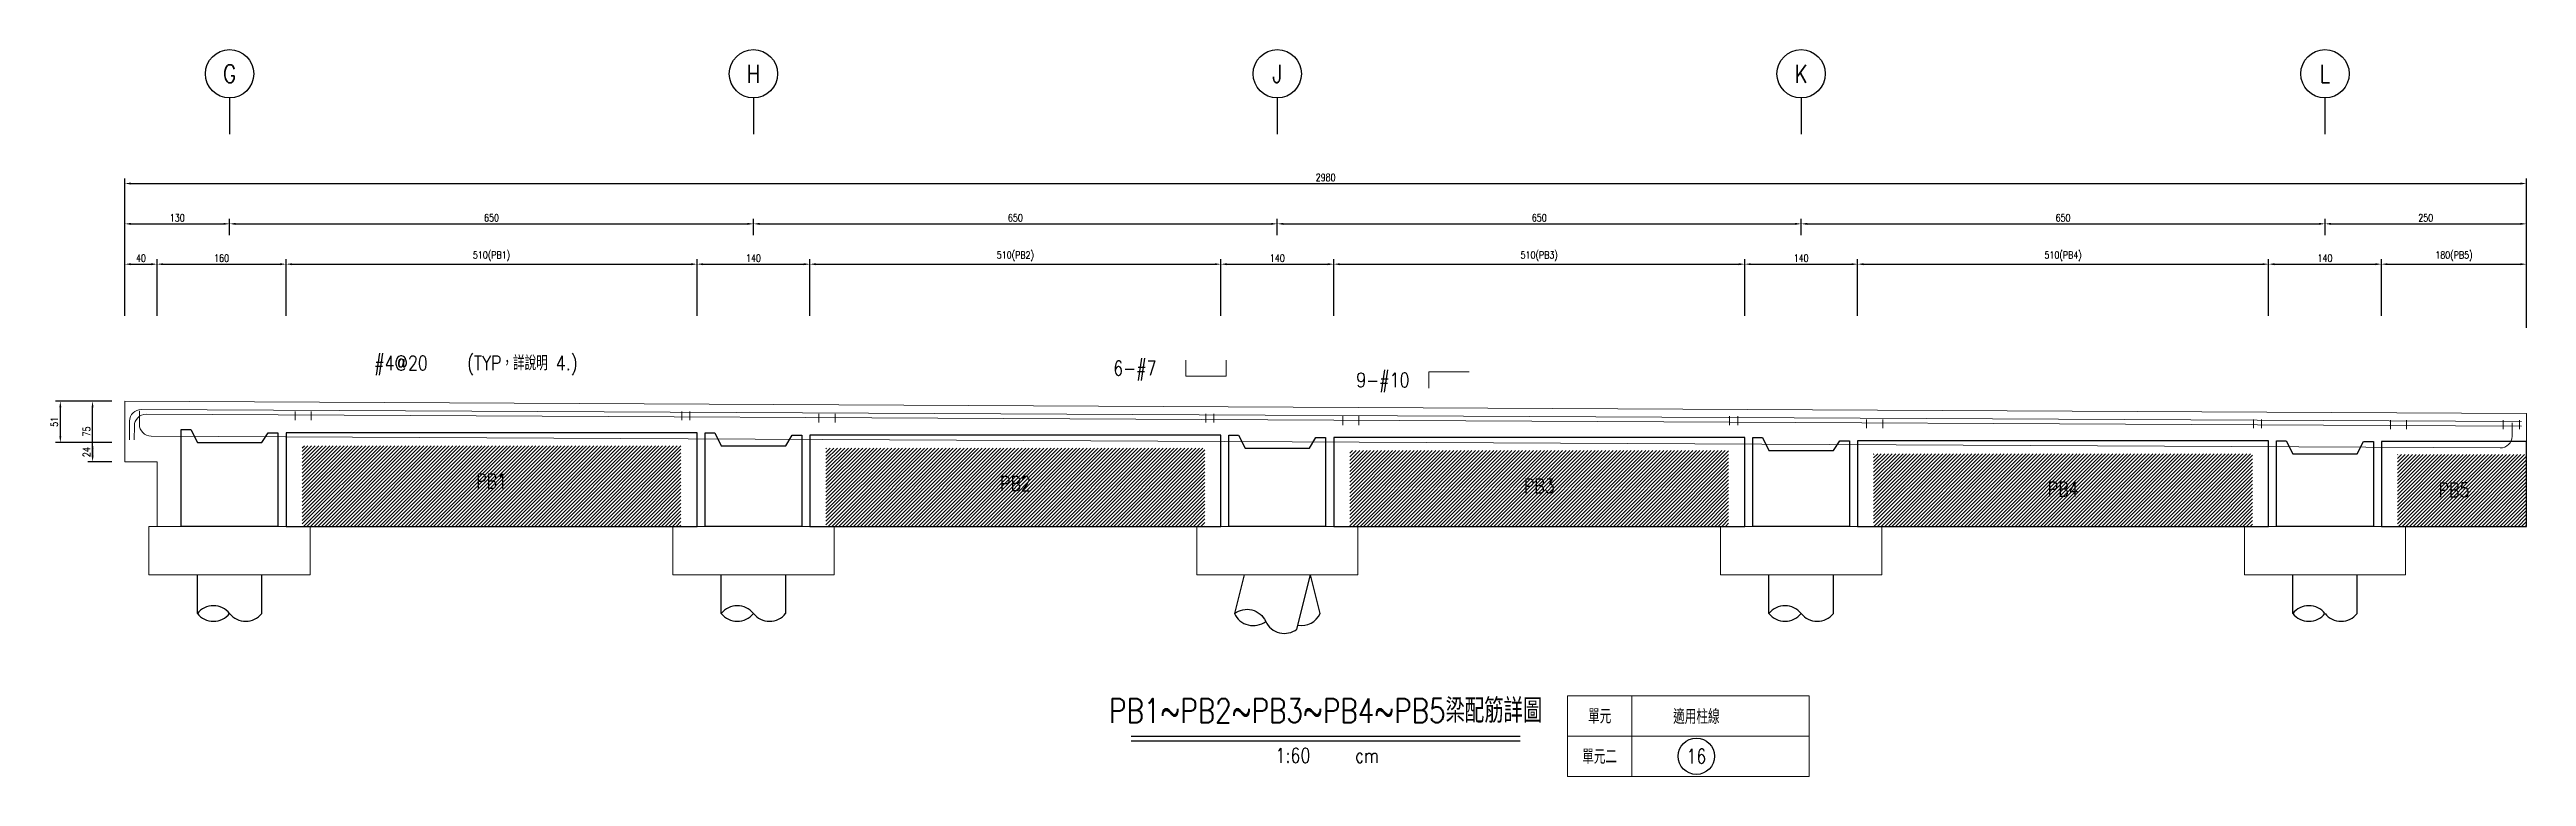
# Model space of a CAD drawing. Extents: x -4754 to 4976, y -23710 to 3841.
# Drawn here: x -359 to 2715, y -17210 to -16309 of the extents above; entities that cross this region are included whole.
import ezdxf
from ezdxf.enums import TextEntityAlignment as Align

# ---------------------------------------------------------------- set-up
doc = ezdxf.new("R2010")
doc.units = 0
doc.header["$LTSCALE"] = 3
doc.layers.get('0').update_dxf_attribs({"linetype": 'CONTINUOUS'})
doc.layers.add('HB_0', color=7, linetype='CONTINUOUS', transparency=0.5)
for name, color, linetype in [('HB_DIM', 1, 'CONTINUOUS'), ('HB_SYMBOLS', 7, 'CONTINUOUS'), ('HB_TXT_CTEXT', 2, 'CONTINUOUS'), ('鋼筋', 3, 'CONTINUOUS')]:
    doc.layers.add(name, color=color, linetype=linetype)
doc.styles.get("Standard").update_dxf_attribs({"font": 'ROMANS.shx', "width": 0.8, "bigfont": 'chineset.shx'})
doc.dimstyles.new('30', dxfattribs={"dimscale": 3, "dimtxt": 3, "dimasz": 2.5, "dimexe": 2, "dimexo": 2, "dimgap": 1, "dimtad": 1, "dimdsep": 46, "dimtxsty": 'Standard', "dimcen": 0, "dimclrd": 256, "dimclre": 256, "dimclrt": 2, "dimadec": 0, "dimazin": 0, "dimtfac": 1, "dimtix": 1, "dimtmove": 2, "dimatfit": 3, "dimfxl": 1, "dimtolj": 1, "dimtzin": 0, "dimarcsym": 0})

msp = doc.modelspace()

# ---------------------------------------------------------------- texts
at = {"layer": 'HB_TXT_CTEXT', "linetype": 'Continuous', "width": 0.8}
for s, p in [('#4@20    (TYP，詳說明 4.)', (43.843, -16697.372, -36.57)), (' 6-#7', (951.112, -16703.834, -37.62)), (' 9-#10', (1252.738, -16718.353, -37.12))]:
    msp.add_text(s, height=18, dxfattribs=at).set_placement(p, align=Align.MIDDLE_LEFT)
for s, p in [('PB1', (189.573, -16843.802)), ('PB2', (839.573, -16846.802)), ('PB3', (1489.573, -16849.802)), ('PB4', (2139.573, -16853.802)), ('PB5', (2624.573, -16854.802)), ('單元', (1564.573, -17134.802)), ('適用柱線', (1684.573, -17134.802)), ('單元二', (1564.573, -17184.802))]:
    msp.add_text(s, height=18, dxfattribs=at).set_placement(p, align=Align.MIDDLE)

# ---------------------------------------------------------------- blocks, each defined once
blk = doc.blocks.new('pile_vertical_with_pilecap')
at = {"linetype": 'Continuous'}
for p, q in [((-40, -48.1), (-40, 0)), ((-40, -48.1), (-40, 0)), ((40, -48.1), (40, 0)), ((40, -48.1), (40, 0))]:
    blk.add_line(p, q, dxfattribs=at)
for centre, start, end in [((-20, -64.1), 38.718, 141.282), ((-20, -64.1), 38.718, 141.282), ((-20, -32), 218.718, 321.282), ((-20, -32), 218.718, 321.282), ((20, -32), 218.718, 321.282), ((20, -32), 218.718, 321.282)]:
    blk.add_arc(centre, 25.6, start, end, dxfattribs=at)
blk = doc.blocks.new('racked_with_pilecap_Transverse')
at = {"linetype": 'Continuous'}
for points in [[(-41.2, 0), (-53.2, -48.1)], [(24.4, -67.5), (41.2, 0)]]:
    blk.add_lwpolyline(points, dxfattribs=at)
blk.add_lwpolyline([(53.2, -48.1), (41.2, 0)])
for points in [[(-53.2, -48.1, -0.48), (-14.4, -57.8, 0.48), (24.4, -67.5, 0.48)], [(-53.2, -48.1, 0.48), (-14.4, -57.8, 0.48)], [(25.6, -62.6, 0.340232), (53.2, -48.1)]]:
    blk.add_lwpolyline(points, format="xyb", dxfattribs=at)
blk = doc.blocks.new('line_guide')
at = {"color": 4, "linetype": 'Continuous'}
blk.add_line((0, 0), (0, -45), dxfattribs=at)
blk.add_circle((0, 30), 30, dxfattribs=at)
at = {"color": 4, "linetype": 'Continuous', "width": 0.8}
blk.add_attdef('A', text='', height=22.5, dxfattribs=at).set_placement((0, 30), align=Align.MIDDLE)
blk = doc.blocks.new('title_beam')
at = {"color": 3, "linetype": 'Continuous'}
blk.add_line((-241.2, 0), (241.2, 0), dxfattribs=at)
at = {"color": 1, "linetype": 'Continuous'}
blk.add_line((-241.2, -6), (241.2, -6), dxfattribs=at)
at = {"color": 3, "linetype": 'Continuous', "width": 0.8}
blk.add_attdef('TITLE', text='', height=30, dxfattribs=at).set_placement((0, 33), align=Align.MIDDLE)
at = {"linetype": 'Continuous', "width": 0.8}
blk.add_attdef('SCALE', text='', height=18, dxfattribs=at).set_placement((-40.6, -24), align=Align.MIDDLE)
blk.add_attdef('CM', (36.5, -33), '', height=18, dxfattribs=at)
blk = doc.blocks.new('line_tag')
at = {"layer": 'HB_SYMBOLS', "color": 4, "linetype": 'Continuous'}
blk.add_circle((0, 0), 22.5, dxfattribs=at)
at = {"color": 4, "linetype": 'Continuous', "width": 0.8}
blk.add_attdef('A', text='', height=18, dxfattribs=at).set_placement((0, 0), align=Align.MIDDLE)
blk = doc.blocks.new('*D291')
at = {"layer": 'HB_DIM', "linetype": 'Continuous', "lineweight": -2}
for p, q in [((-265.4, -16638.8), (-265.4, -16568.8)), ((-257.9, -16574.8), (-232.9, -16574.8)), ((-225.4, -16638.8), (-225.4, -16568.8))]:
    blk.add_line(p, q, dxfattribs=at)
at = {"layer": 'HB_DIM'}
for points in [[(-257.9, -16573.6), (-257.9, -16576.1), (-265.4, -16574.8)], [(-232.9, -16576.1), (-232.9, -16573.6), (-225.4, -16574.8)]]:
    blk.add_solid(points, dxfattribs=at)
at = {"layer": 'HB_DIM', "color": 2, "linetype": 'Continuous', "insert": (-245.4, -16567.3), "char_height": 9, "attachment_point": 5, "rotation": 0}
blk.add_mtext('\\A1;40', dxfattribs=at)
blk = doc.blocks.new('*D292')
at = {"layer": 'HB_DIM', "linetype": 'Continuous', "lineweight": -2}
for p, q in [((-225.4, -16638.8), (-225.4, -16568.8)), ((-217.9, -16574.8), (-72.9, -16574.8)), ((-65.4, -16638.8), (-65.4, -16568.8))]:
    blk.add_line(p, q, dxfattribs=at)
at = {"layer": 'HB_DIM'}
for points in [[(-217.9, -16573.6), (-217.9, -16576.1), (-225.4, -16574.8)], [(-72.9, -16576.1), (-72.9, -16573.6), (-65.4, -16574.8)]]:
    blk.add_solid(points, dxfattribs=at)
at = {"layer": 'HB_DIM', "color": 2, "linetype": 'Continuous', "insert": (-145.4, -16567.3), "char_height": 9, "attachment_point": 5, "rotation": 0}
blk.add_mtext('\\A1;160', dxfattribs=at)
blk = doc.blocks.new('*D293')
at = {"layer": 'HB_DIM', "linetype": 'Continuous', "lineweight": -2}
for p, q in [((-65.4, -16638.8), (-65.4, -16568.8)), ((-57.9, -16574.8), (437.1, -16574.8)), ((444.6, -16638.8), (444.6, -16568.8))]:
    blk.add_line(p, q, dxfattribs=at)
at = {"layer": 'HB_DIM'}
for points in [[(-57.9, -16573.6), (-57.9, -16576.1), (-65.4, -16574.8)], [(437.1, -16576.1), (437.1, -16573.6), (444.6, -16574.8)]]:
    blk.add_solid(points, dxfattribs=at)
at = {"layer": 'HB_DIM', "color": 2, "linetype": 'Continuous', "insert": (189.6, -16564.9), "char_height": 9, "attachment_point": 5, "rotation": 0}
blk.add_mtext('\\A1;510(PB1)', dxfattribs=at)
blk = doc.blocks.new('*D294')
at = {"layer": 'HB_DIM', "linetype": 'Continuous', "lineweight": -2}
for p, q in [((444.6, -16638.8), (444.6, -16568.8)), ((452.1, -16574.8), (577.1, -16574.8)), ((584.6, -16638.8), (584.6, -16568.8))]:
    blk.add_line(p, q, dxfattribs=at)
at = {"layer": 'HB_DIM'}
for points in [[(452.1, -16573.6), (452.1, -16576.1), (444.6, -16574.8)], [(577.1, -16576.1), (577.1, -16573.6), (584.6, -16574.8)]]:
    blk.add_solid(points, dxfattribs=at)
at = {"layer": 'HB_DIM', "color": 2, "linetype": 'Continuous', "insert": (514.6, -16567.3), "char_height": 9, "attachment_point": 5, "rotation": 0}
blk.add_mtext('\\A1;140', dxfattribs=at)
blk = doc.blocks.new('*D295')
at = {"layer": 'HB_DIM', "linetype": 'Continuous', "lineweight": -2}
for p, q in [((584.6, -16638.8), (584.6, -16568.8)), ((592.1, -16574.8), (1087.1, -16574.8)), ((1094.6, -16638.8), (1094.6, -16568.8))]:
    blk.add_line(p, q, dxfattribs=at)
at = {"layer": 'HB_DIM'}
for points in [[(592.1, -16573.6), (592.1, -16576.1), (584.6, -16574.8)], [(1087.1, -16576.1), (1087.1, -16573.6), (1094.6, -16574.8)]]:
    blk.add_solid(points, dxfattribs=at)
at = {"layer": 'HB_DIM', "color": 2, "linetype": 'Continuous', "insert": (839.6, -16564.9), "char_height": 9, "attachment_point": 5, "rotation": 0}
blk.add_mtext('\\A1;510(PB2)', dxfattribs=at)
blk = doc.blocks.new('*D296')
at = {"layer": 'HB_DIM', "linetype": 'Continuous', "lineweight": -2}
for p, q in [((1094.6, -16638.8), (1094.6, -16568.8)), ((1102.1, -16574.8), (1227.1, -16574.8)), ((1234.6, -16638.8), (1234.6, -16568.8))]:
    blk.add_line(p, q, dxfattribs=at)
at = {"layer": 'HB_DIM'}
for points in [[(1102.1, -16573.6), (1102.1, -16576.1), (1094.6, -16574.8)], [(1227.1, -16576.1), (1227.1, -16573.6), (1234.6, -16574.8)]]:
    blk.add_solid(points, dxfattribs=at)
at = {"layer": 'HB_DIM', "color": 2, "linetype": 'Continuous', "insert": (1164.6, -16567.3), "char_height": 9, "attachment_point": 5, "rotation": 0}
blk.add_mtext('\\A1;140', dxfattribs=at)
blk = doc.blocks.new('*D297')
at = {"layer": 'HB_DIM', "linetype": 'Continuous', "lineweight": -2}
for p, q in [((1234.6, -16638.8), (1234.6, -16568.8)), ((1242.1, -16574.8), (1737.1, -16574.8)), ((1744.6, -16638.8), (1744.6, -16568.8))]:
    blk.add_line(p, q, dxfattribs=at)
at = {"layer": 'HB_DIM'}
for points in [[(1242.1, -16573.6), (1242.1, -16576.1), (1234.6, -16574.8)], [(1737.1, -16576.1), (1737.1, -16573.6), (1744.6, -16574.8)]]:
    blk.add_solid(points, dxfattribs=at)
at = {"layer": 'HB_DIM', "color": 2, "linetype": 'Continuous', "insert": (1489.6, -16564.9), "char_height": 9, "attachment_point": 5, "rotation": 0}
blk.add_mtext('\\A1;510(PB3)', dxfattribs=at)
blk = doc.blocks.new('*D298')
at = {"layer": 'HB_DIM', "linetype": 'Continuous', "lineweight": -2}
for p, q in [((1744.6, -16638.8), (1744.6, -16568.8)), ((1752.1, -16574.8), (1877.1, -16574.8)), ((1884.6, -16638.8), (1884.6, -16568.8))]:
    blk.add_line(p, q, dxfattribs=at)
at = {"layer": 'HB_DIM'}
for points in [[(1752.1, -16573.6), (1752.1, -16576.1), (1744.6, -16574.8)], [(1877.1, -16576.1), (1877.1, -16573.6), (1884.6, -16574.8)]]:
    blk.add_solid(points, dxfattribs=at)
at = {"layer": 'HB_DIM', "color": 2, "linetype": 'Continuous', "insert": (1814.6, -16567.3), "char_height": 9, "attachment_point": 5, "rotation": 0}
blk.add_mtext('\\A1;140', dxfattribs=at)
blk = doc.blocks.new('*D299')
at = {"layer": 'HB_DIM', "linetype": 'Continuous', "lineweight": -2}
for p, q in [((1884.6, -16638.8), (1884.6, -16568.8)), ((1892.1, -16574.8), (2387.1, -16574.8)), ((2394.6, -16638.8), (2394.6, -16568.8))]:
    blk.add_line(p, q, dxfattribs=at)
at = {"layer": 'HB_DIM'}
for points in [[(1892.1, -16573.6), (1892.1, -16576.1), (1884.6, -16574.8)], [(2387.1, -16576.1), (2387.1, -16573.6), (2394.6, -16574.8)]]:
    blk.add_solid(points, dxfattribs=at)
at = {"layer": 'HB_DIM', "color": 2, "linetype": 'Continuous', "insert": (2139.6, -16564.9), "char_height": 9, "attachment_point": 5, "rotation": 0}
blk.add_mtext('\\A1;510(PB4)', dxfattribs=at)
blk = doc.blocks.new('*D300')
at = {"layer": 'HB_DIM', "linetype": 'Continuous', "lineweight": -2}
for p, q in [((2394.6, -16638.8), (2394.6, -16568.8)), ((2402.1, -16574.8), (2527.1, -16574.8)), ((2534.6, -16638.8), (2534.6, -16568.8))]:
    blk.add_line(p, q, dxfattribs=at)
at = {"layer": 'HB_DIM'}
for points in [[(2402.1, -16573.6), (2402.1, -16576.1), (2394.6, -16574.8)], [(2527.1, -16576.1), (2527.1, -16573.6), (2534.6, -16574.8)]]:
    blk.add_solid(points, dxfattribs=at)
at = {"layer": 'HB_DIM', "color": 2, "linetype": 'Continuous', "insert": (2464.6, -16567.3), "char_height": 9, "attachment_point": 5, "rotation": 0}
blk.add_mtext('\\A1;140', dxfattribs=at)
blk = doc.blocks.new('*D301')
at = {"layer": 'HB_DIM', "linetype": 'Continuous', "lineweight": -2}
for p, q in [((2534.6, -16638.8), (2534.6, -16568.8)), ((2542.1, -16574.8), (2707.1, -16574.8)), ((2714.6, -16638.8), (2714.6, -16568.8))]:
    blk.add_line(p, q, dxfattribs=at)
at = {"layer": 'HB_DIM'}
for points in [[(2542.1, -16573.6), (2542.1, -16576.1), (2534.6, -16574.8)], [(2707.1, -16576.1), (2707.1, -16573.6), (2714.6, -16574.8)]]:
    blk.add_solid(points, dxfattribs=at)
at = {"layer": 'HB_DIM', "color": 2, "linetype": 'Continuous', "insert": (2624.6, -16564.9), "char_height": 9, "attachment_point": 5, "rotation": 0}
blk.add_mtext('\\A1;180(PB5)', dxfattribs=at)
blk = doc.blocks.new('*D302')
at = {"layer": 'HB_DIM', "linetype": 'Continuous', "lineweight": -2}
for p, q in [((-281.4, -16795.8), (-311.4, -16795.8)), ((-305.4, -16803.3), (-305.4, -16812.3)), ((-281.4, -16819.8), (-311.4, -16819.8))]:
    blk.add_line(p, q, dxfattribs=at)
at = {"layer": 'HB_DIM'}
for points in [[(-304.2, -16803.3), (-306.7, -16803.3), (-305.4, -16795.8)], [(-306.7, -16812.3), (-304.2, -16812.3), (-305.4, -16819.8)]]:
    blk.add_solid(points, dxfattribs=at)
at = {"layer": 'HB_DIM', "color": 2, "linetype": 'Continuous', "insert": (-312.9, -16807.8), "char_height": 9, "attachment_point": 5, "rotation": 90}
blk.add_mtext('\\A1;24', dxfattribs=at)
blk = doc.blocks.new('*D303')
at = {"layer": 'HB_DIM', "linetype": 'Continuous', "lineweight": -2}
for p, q in [((-281.4, -16744.8), (-311.4, -16744.8)), ((-305.4, -16812.3), (-305.4, -16752.3)), ((-281.4, -16819.8), (-311.4, -16819.8))]:
    blk.add_line(p, q, dxfattribs=at)
at = {"layer": 'HB_DIM'}
for points in [[(-304.2, -16752.3), (-306.7, -16752.3), (-305.4, -16744.8)], [(-306.7, -16812.3), (-304.2, -16812.3), (-305.4, -16819.8)]]:
    blk.add_solid(points, dxfattribs=at)
at = {"layer": 'HB_DIM', "color": 2, "linetype": 'Continuous', "insert": (-312.9, -16782.3), "char_height": 9, "attachment_point": 5, "rotation": 90}
blk.add_mtext('\\A1;75', dxfattribs=at)
blk = doc.blocks.new('*D304')
at = {"layer": 'HB_DIM', "linetype": 'Continuous', "lineweight": -2}
for p, q in [((-265.4, -16638.8), (-265.4, -16468.8)), ((2714.6, -16653.8), (2714.6, -16468.8)), ((-257.9, -16474.8), (2707.1, -16474.8))]:
    blk.add_line(p, q, dxfattribs=at)
at = {"layer": 'HB_DIM'}
for points in [[(-257.9, -16473.6), (-257.9, -16476.1), (-265.4, -16474.8)], [(2707.1, -16476.1), (2707.1, -16473.6), (2714.6, -16474.8)]]:
    blk.add_solid(points, dxfattribs=at)
at = {"layer": 'HB_DIM', "color": 2, "linetype": 'Continuous', "insert": (1224.6, -16467.3), "char_height": 9, "attachment_point": 5, "rotation": 0}
blk.add_mtext('\\A1;2980', dxfattribs=at)
blk = doc.blocks.new('*D305')
at = {"layer": 'HB_DIM', "linetype": 'Continuous', "lineweight": -2}
for p, q in [((-265.4, -16638.8), (-265.4, -16518.8)), ((-257.9, -16524.8), (-142.9, -16524.8)), ((-135.4, -16538.8), (-135.4, -16518.8))]:
    blk.add_line(p, q, dxfattribs=at)
at = {"layer": 'HB_DIM'}
for points in [[(-257.9, -16523.6), (-257.9, -16526.1), (-265.4, -16524.8)], [(-142.9, -16526.1), (-142.9, -16523.6), (-135.4, -16524.8)]]:
    blk.add_solid(points, dxfattribs=at)
at = {"layer": 'HB_DIM', "color": 2, "linetype": 'Continuous', "insert": (-200.4, -16517.3), "char_height": 9, "attachment_point": 5, "rotation": 0}
blk.add_mtext('\\A1;130', dxfattribs=at)
blk = doc.blocks.new('*D306')
at = {"layer": 'HB_DIM', "linetype": 'Continuous', "lineweight": -2}
for p, q in [((-135.4, -16538.8), (-135.4, -16518.8)), ((-127.9, -16524.8), (507.1, -16524.8)), ((514.6, -16538.8), (514.6, -16518.8))]:
    blk.add_line(p, q, dxfattribs=at)
at = {"layer": 'HB_DIM'}
for points in [[(-127.9, -16523.6), (-127.9, -16526.1), (-135.4, -16524.8)], [(507.1, -16526.1), (507.1, -16523.6), (514.6, -16524.8)]]:
    blk.add_solid(points, dxfattribs=at)
at = {"layer": 'HB_DIM', "color": 2, "linetype": 'Continuous', "insert": (189.6, -16517.3), "char_height": 9, "attachment_point": 5, "rotation": 0}
blk.add_mtext('\\A1;650', dxfattribs=at)
blk = doc.blocks.new('*D307')
at = {"layer": 'HB_DIM', "linetype": 'Continuous', "lineweight": -2}
for p, q in [((514.6, -16538.8), (514.6, -16518.8)), ((522.1, -16524.8), (1157.1, -16524.8)), ((1164.6, -16538.8), (1164.6, -16518.8))]:
    blk.add_line(p, q, dxfattribs=at)
at = {"layer": 'HB_DIM'}
for points in [[(522.1, -16523.6), (522.1, -16526.1), (514.6, -16524.8)], [(1157.1, -16526.1), (1157.1, -16523.6), (1164.6, -16524.8)]]:
    blk.add_solid(points, dxfattribs=at)
at = {"layer": 'HB_DIM', "color": 2, "linetype": 'Continuous', "insert": (839.6, -16517.3), "char_height": 9, "attachment_point": 5, "rotation": 0}
blk.add_mtext('\\A1;650', dxfattribs=at)
blk = doc.blocks.new('*D308')
at = {"layer": 'HB_DIM', "linetype": 'Continuous', "lineweight": -2}
for p, q in [((1164.6, -16538.8), (1164.6, -16518.8)), ((1172.1, -16524.8), (1807.1, -16524.8)), ((1814.6, -16538.8), (1814.6, -16518.8))]:
    blk.add_line(p, q, dxfattribs=at)
at = {"layer": 'HB_DIM'}
for points in [[(1172.1, -16523.6), (1172.1, -16526.1), (1164.6, -16524.8)], [(1807.1, -16526.1), (1807.1, -16523.6), (1814.6, -16524.8)]]:
    blk.add_solid(points, dxfattribs=at)
at = {"layer": 'HB_DIM', "color": 2, "linetype": 'Continuous', "insert": (1489.6, -16517.3), "char_height": 9, "attachment_point": 5, "rotation": 0}
blk.add_mtext('\\A1;650', dxfattribs=at)
blk = doc.blocks.new('*D309')
at = {"layer": 'HB_DIM', "linetype": 'Continuous', "lineweight": -2}
for p, q in [((1814.6, -16538.8), (1814.6, -16518.8)), ((1822.1, -16524.8), (2457.1, -16524.8)), ((2464.6, -16538.8), (2464.6, -16518.8))]:
    blk.add_line(p, q, dxfattribs=at)
at = {"layer": 'HB_DIM'}
for points in [[(1822.1, -16523.6), (1822.1, -16526.1), (1814.6, -16524.8)], [(2457.1, -16526.1), (2457.1, -16523.6), (2464.6, -16524.8)]]:
    blk.add_solid(points, dxfattribs=at)
at = {"layer": 'HB_DIM', "color": 2, "linetype": 'Continuous', "insert": (2139.6, -16517.3), "char_height": 9, "attachment_point": 5, "rotation": 0}
blk.add_mtext('\\A1;650', dxfattribs=at)
blk = doc.blocks.new('*D310')
at = {"layer": 'HB_DIM', "linetype": 'Continuous', "lineweight": -2}
for p, q in [((2464.6, -16538.8), (2464.6, -16518.8)), ((2472.1, -16524.8), (2707.1, -16524.8)), ((2714.6, -16638.8), (2714.6, -16518.8))]:
    blk.add_line(p, q, dxfattribs=at)
at = {"layer": 'HB_DIM'}
for points in [[(2472.1, -16523.6), (2472.1, -16526.1), (2464.6, -16524.8)], [(2707.1, -16526.1), (2707.1, -16523.6), (2714.6, -16524.8)]]:
    blk.add_solid(points, dxfattribs=at)
at = {"layer": 'HB_DIM', "color": 2, "linetype": 'Continuous', "insert": (2589.6, -16517.3), "char_height": 9, "attachment_point": 5, "rotation": 0}
blk.add_mtext('\\A1;250', dxfattribs=at)
blk = doc.blocks.new('*D311')
at = {"layer": 'HB_DIM', "linetype": 'Continuous', "lineweight": -2}
for p, q in [((-281.4, -16744.8), (-351.4, -16744.8)), ((-345.4, -16788.3), (-345.4, -16752.3)), ((-281.4, -16795.8), (-351.4, -16795.8))]:
    blk.add_line(p, q, dxfattribs=at)
at = {"layer": 'HB_DIM'}
for points in [[(-344.2, -16752.3), (-346.7, -16752.3), (-345.4, -16744.8)], [(-346.7, -16788.3), (-344.2, -16788.3), (-345.4, -16795.8)]]:
    blk.add_solid(points, dxfattribs=at)
at = {"layer": 'HB_DIM', "color": 2, "linetype": 'Continuous', "insert": (-352.9, -16770.3), "char_height": 9, "attachment_point": 5, "rotation": 90}
blk.add_mtext('\\A1;51', dxfattribs=at)

# ---------------------------------------------------------------- dimensions: what is measured, and where the dimension line sits
at = {"layer": 'HB_DIM', "linetype": 'Continuous'}
for base, p1, p2, angle, override, picture, middle in [((2714.573, -16474.802), (-265.427, -16644.802), (2714.573, -16659.802), 0, {"dimdec": 0, "dimpost": '<>'}, '*D304', (1224.573, -16467.302)), ((-135.427, -16524.802), (-265.427, -16644.802), (-135.427, -16544.802, -1619), 0, {"dimdec": 0, "dimpost": '<>'}, '*D305', (-200.427, -16517.302)), ((514.573, -16524.802), (-135.427, -16544.802, -1619), (514.573, -16544.802, -969), 0, {"dimdec": 0, "dimpost": '<>'}, '*D306', (189.573, -16517.302)), ((1164.573, -16524.802), (514.573, -16544.802, -969), (1164.573, -16544.802, -319), 0, {"dimdec": 0, "dimpost": '<>'}, '*D307', (839.573, -16517.302)), ((1814.573, -16524.802), (1164.573, -16544.802, -319), (1814.573, -16544.802, 331), 0, {"dimdec": 0, "dimpost": '<>'}, '*D308', (1489.573, -16517.302)), ((2464.573, -16524.802), (1814.573, -16544.802, 331), (2464.573, -16544.802, 981), 0, {"dimdec": 0, "dimpost": '<>'}, '*D309', (2139.573, -16517.302)), ((2714.573, -16524.802), (2464.573, -16544.802, 981), (2714.573, -16644.802), 0, {"dimdec": 0, "dimpost": '<>'}, '*D310', (2589.573, -16517.302)), ((-225.427, -16574.802), (-265.427, -16644.802), (-225.427, -16644.802, 40), 0, {"dimdec": 0, "dimpost": '<>'}, '*D291', (-245.427, -16567.302)), ((-65.427, -16574.802), (-225.427, -16644.802, 40), (-65.427, -16644.802), 0, {"dimdec": 0, "dimpost": '<>'}, '*D292', (-145.427, -16567.302)), ((584.573, -16574.802), (444.573, -16644.802), (584.573, -16644.802), 0, {"dimdec": 0, "dimpost": '<>'}, '*D294', (514.573, -16567.302)), ((1234.573, -16574.802), (1094.573, -16644.802), (1234.573, -16644.802), 0, {"dimdec": 0, "dimpost": '<>'}, '*D296', (1164.573, -16567.302)), ((1884.573, -16574.802), (1744.573, -16644.802), (1884.573, -16644.802), 0, {"dimdec": 0, "dimpost": '<>'}, '*D298', (1814.573, -16567.302)), ((2534.573, -16574.802), (2394.573, -16644.802), (2534.573, -16644.802), 0, {"dimdec": 0, "dimpost": '<>'}, '*D300', (2464.573, -16567.302)), ((-345.427, -16744.802), (-275.427, -16795.802), (-275.427, -16744.802), 90, {"dimtad": 4, "dimdec": 0, "dimpost": '<>'}, '*D311', (-352.927, -16770.302)), ((-305.427, -16744.802), (-275.427, -16819.802), (-275.427, -16744.802), 90, {"dimtad": 4, "dimdec": 0, "dimpost": '<>'}, '*D303', (-312.927, -16782.302)), ((-305.427, -16819.802), (-275.427, -16795.802), (-275.427, -16819.802), 90, {"dimtad": 4, "dimdec": 0, "dimpost": '<>'}, '*D302', (-312.927, -16807.802))]:
    dim = msp.add_linear_dim(base=base, p1=p1, p2=p2, angle=angle, dimstyle='30', override=override, dxfattribs=at)
    dim.commit()
    dim.dimension.update_dxf_attribs({"geometry": picture, "text_midpoint": middle})
for base, p1, p2, text, picture, middle in [((444.573, -16574.802), (-65.427, -16644.802), (444.573, -16644.802), '<>(PB1)', '*D293', (189.573, -16564.944)), ((1094.573, -16574.802), (584.573, -16644.802), (1094.573, -16644.802), '<>(PB2)', '*D295', (839.573, -16564.944)), ((1744.573, -16574.802), (1234.573, -16644.802), (1744.573, -16644.802), '<>(PB3)', '*D297', (1489.573, -16564.944)), ((2394.573, -16574.802), (1884.573, -16644.802), (2394.573, -16644.802), '<>(PB4)', '*D299', (2139.573, -16564.944)), ((2714.573, -16574.802), (2534.573, -16644.802), (2714.573, -16644.802), '<>(PB5)', '*D301', (2624.573, -16564.944))]:
    dim = msp.add_linear_dim(base=base, p1=p1, p2=p2, angle=0, text=text, dimstyle='30', override={"dimdec": 0, "dimpost": '<>'}, dxfattribs=at)
    dim.commit()
    dim.dimension.update_dxf_attribs({"geometry": picture, "text_midpoint": middle})

# ---------------------------------------------------------------- hatches: boundary and pattern name
at = {"layer": 'HB_0', "linetype": 'Continuous'}
h = msp.add_hatch(dxfattribs=at)
h.set_pattern_fill('ANSI31', color=256, style=0)
h.paths.add_polyline_path([(-45.427, -16799.802), (424.573, -16799.802), (424.573, -16899.802), (-45.427, -16899.802)], flags=17)
h = msp.add_hatch(dxfattribs=at)
h.set_pattern_fill('ANSI31', color=256, style=0)
h.paths.add_polyline_path([(604.573, -16802.802), (1074.573, -16802.802), (1074.573, -16899.802), (604.573, -16899.802)], flags=17)
h = msp.add_hatch(dxfattribs=at)
h.set_pattern_fill('ANSI31', color=256, style=0)
h.paths.add_polyline_path([(1254.573, -16805.802), (1724.573, -16805.802), (1724.573, -16899.802), (1254.573, -16899.802)], flags=17)
h = msp.add_hatch(dxfattribs=at)
h.set_pattern_fill('ANSI31', color=256, style=0)
h.paths.add_polyline_path([(1904.573, -16809.802), (2374.573, -16809.802), (2374.573, -16899.802), (1904.573, -16899.802)], flags=17)
h = msp.add_hatch(dxfattribs=at)
h.set_pattern_fill('ANSI31', color=256, style=0)
h.paths.add_polyline_path([(2554.573, -16810.802), (2714.573, -16810.802), (2714.573, -16899.802), (2554.573, -16899.802)], flags=17)

# ---------------------------------------------------------------- linework, layer by layer
at = {"layer": 'HB_0', "lineweight": 5}
msp.add_lwpolyline([(-225.427, -16899.802), (-225.427, -16819.802), (-265.427, -16819.802), (-265.427, -16744.802), (2714.573, -16759.802), (2714.573, -16899.802), (-225.427, -16899.802)], dxfattribs=at)
at = {"layer": 'HB_0', "color": 1, "linetype": 'Continuous'}
for points in [[(-195.427, -16899.802), (-195.427, -16779.802), (-183.427, -16779.802), (-175.427, -16795.802), (-95.427, -16795.802), (-87.427, -16783.802), (-75.427, -16783.802), (-75.427, -16899.802), (-195.427, -16899.802)], [(-65.427, -16899.802), (-45.427, -16899.802), (424.573, -16899.802), (444.573, -16899.802), (444.573, -16783.802), (424.573, -16783.802), (-45.427, -16783.802), (-65.427, -16783.802), (-65.427, -16899.802)], [(454.573, -16899.802), (454.573, -16783.802), (466.573, -16783.802), (474.573, -16799.802), (554.573, -16799.802), (562.573, -16786.802), (574.573, -16786.802), (574.573, -16899.802), (454.573, -16899.802)], [(584.573, -16899.802), (604.573, -16899.802), (1074.573, -16899.802), (1094.573, -16899.802), (1094.573, -16786.802), (1074.573, -16786.802), (604.573, -16786.802), (584.573, -16786.802), (584.573, -16899.802)], [(1104.573, -16899.802), (1104.573, -16786.802), (1116.573, -16786.802), (1124.573, -16802.802), (1204.573, -16802.802), (1212.573, -16789.802), (1224.573, -16789.802), (1224.573, -16899.802), (1104.573, -16899.802)], [(1234.573, -16899.802), (1254.573, -16899.802), (1724.573, -16899.802), (1744.573, -16899.802), (1744.573, -16789.802), (1724.573, -16789.802), (1254.573, -16789.802), (1234.573, -16789.802), (1234.573, -16899.802)], [(1754.573, -16899.802), (1754.573, -16789.802), (1766.573, -16789.802), (1774.573, -16805.802), (1854.573, -16805.802), (1862.573, -16793.802), (1874.573, -16793.802), (1874.573, -16899.802), (1754.573, -16899.802)], [(1884.573, -16899.802), (1904.573, -16899.802), (2374.573, -16899.802), (2394.573, -16899.802), (2394.573, -16793.802), (2374.573, -16793.802), (1904.573, -16793.802), (1884.573, -16793.802), (1884.573, -16899.802)], [(2404.573, -16899.802), (2404.573, -16793.802), (2416.573, -16793.802), (2424.573, -16809.802), (2504.573, -16809.802), (2512.573, -16794.802), (2524.573, -16794.802), (2524.573, -16899.802), (2404.573, -16899.802)], [(2534.573, -16899.802), (2554.573, -16899.802), (2714.573, -16899.802), (2714.573, -16794.802), (2554.573, -16794.802), (2534.573, -16794.802), (2534.573, -16899.802)]]:
    msp.add_lwpolyline(points, dxfattribs=at)
at = {"layer": 'HB_0', "lineweight": 5}
for points in [[(-235.427, -16959.802, -250), (-35.427, -16959.802, -250), (-35.427, -16899.802, -250), (-235.427, -16899.802, -250), (-235.427, -16959.802, -250)], [(414.573, -16959.802, -250), (614.573, -16959.802, -250), (614.573, -16899.802, -250), (414.573, -16899.802, -250), (414.573, -16959.802, -250)], [(1064.573, -16959.802, -250), (1264.573, -16959.802, -250), (1264.573, -16899.802, -250), (1064.573, -16899.802, -250), (1064.573, -16959.802, -250)], [(1714.573, -16959.802, -250), (1914.573, -16959.802, -250), (1914.573, -16899.802, -250), (1714.573, -16899.802, -250), (1714.573, -16959.802, -250)], [(2364.573, -16959.802, -250), (2564.573, -16959.802, -250), (2564.573, -16899.802, -250), (2364.573, -16899.802, -250), (2364.573, -16959.802, -250)]]:
    msp.add_polyline3d(points, dxfattribs=at)
at = {"layer": 'HB_DIM', "color": 1, "linetype": 'Continuous'}
for points in [[(-34.157, -16757.372, 0, 1.25, 0), (-24.157, -16747.372, 0, 0, 0), (25.843, -16697.372, 0, 0, 0), (43.843, -16697.372, 0, 0, 0)], [(933.112, -16793.834, 0, 1.25, 0), (933.112, -16778.834, 0, 0, 0), (933.112, -16703.834, 0, 0, 0), (951.112, -16703.834, 0, 0, 0)], [(1219.738, -16768.353, 0, 1.25, 0), (1224.048, -16753.986, 0, 0, 0), (1234.738, -16718.353, 0, 0, 0), (1252.738, -16718.353, 0, 0, 0)], [(1219.738, -16762.338, 0, 1.25, 0), (1224.579, -16748.141, 0, 0, 0), (1234.738, -16718.353, 0, 0, 0), (1252.738, -16718.353, 0, 0, 0)]]:
    msp.add_lwpolyline(points, format="xyseb", dxfattribs=at)
at = {"layer": 'HB_TXT_CTEXT', "color": 4, "lineweight": 5, "true_color": 0x00ffff}
for p, q in [((1604.573, -17109.802), (1604.573, -17209.802)), ((1524.573, -17159.802), (1824.573, -17159.802))]:
    msp.add_line(p, q, dxfattribs=at)
msp.add_lwpolyline([(1524.573, -17109.802), (1524.573, -17209.802), (1824.573, -17209.802), (1824.573, -17109.802), (1524.573, -17109.802)], dxfattribs=at)
at = {"layer": 'HB_TXT_CTEXT', "lineweight": 5}
for points in [[(1051.112, -16693.834, -37.62), (1051.112, -16713.834, -37.62), (1101.112, -16713.834, -37.62), (1101.112, -16693.834, -37.62)], [(1352.738, -16728.353, -37.12), (1352.738, -16708.353, -37.12), (1402.738, -16708.353, -37.12)]]:
    msp.add_polyline3d(points, dxfattribs=at)
at = {"layer": '鋼筋', "lineweight": 5}
for p, q in [((-259.666, -16792.441, -37.12), (-259.55, -16769.321, -37.12)), ((-259.666, -16792.441, -24.747), (-259.55, -16769.321, -24.747)), ((-259.666, -16792.441, -12.373), (-259.55, -16769.321, -12.373)), ((-259.666, -16792.441), (-259.55, -16769.321)), ((-259.666, -16792.441, 12.373), (-259.55, -16769.321, 12.373)), ((-259.666, -16792.441, 24.747), (-259.55, -16769.321, 24.747)), ((-259.666, -16792.441, 37.12), (-259.55, -16769.321, 37.12)), ((-253.666, -16792.471, -37.12), (-253.58, -16775.352, -37.12)), ((-253.666, -16792.471, 37.12), (-253.58, -16775.352, 37.12)), ((-247.23, -16756.783, -37.62), (-247.314, -16773.402, -37.62)), ((-247.23, -16756.783, -22.572), (-247.314, -16773.402, -22.572)), ((-247.23, -16756.783, -7.524), (-247.314, -16773.402, -7.524)), ((-247.23, -16756.783, 7.524), (-247.314, -16773.402, 7.524)), ((-247.23, -16756.783, 22.572), (-247.314, -16773.402, 22.572)), ((-247.23, -16756.783, 37.62), (-247.314, -16773.402, 37.62)), ((-244.987, -16754.905, -37.12), (2708.523, -16769.771, -37.12)), ((-244.987, -16754.905, -24.747), (2708.523, -16769.771, -24.747)), ((-244.987, -16754.905, -12.373), (2708.523, -16769.771, -12.373)), ((-244.987, -16754.905), (2708.523, -16769.771)), ((-244.987, -16754.905, 12.373), (2708.523, -16769.771, 12.373)), ((-244.987, -16754.905, 24.747), (2708.523, -16769.771, 24.747)), ((-244.987, -16754.905, 37.12), (2708.523, -16769.771, 37.12)), ((-239.017, -16760.935, -37.12), (2708.493, -16775.771, -37.12)), ((-239.017, -16760.935, 37.12), (2708.493, -16775.771, 37.12)), ((-54.157, -16757.372, -36.57), (-54.157, -16757.372, 36.57)), ((-54.157, -16760.547, 39.745), (-54.157, -16768.167, 39.745)), ((-54.157, -16768.18, -33.427), (-54.157, -16762.792, -38.815)), ((-34.157, -16757.372, -36.57), (-34.157, -16757.372, 36.57)), ((-34.157, -16760.547, 39.745), (-34.157, -16768.167, 39.745)), ((-34.157, -16768.18, -33.427), (-34.157, -16762.792, -38.815)), ((425.843, -16757.372, -36.57), (425.843, -16757.372, 36.57)), ((425.843, -16760.547, 39.745), (425.843, -16768.167, 39.745)), ((425.843, -16768.18, -33.427), (425.843, -16762.792, -38.815)), ((435.843, -16757.372, -36.57), (435.843, -16757.372, 36.57)), ((435.843, -16760.547, 39.745), (435.843, -16768.167, 39.745)), ((435.843, -16768.18, -33.427), (435.843, -16762.792, -38.815)), ((595.843, -16760.372, -36.23), (595.843, -16760.372, 36.23)), ((595.843, -16763.547, 39.405), (595.843, -16771.167, 39.405)), ((595.843, -16771.18, -33.087), (595.843, -16765.792, -38.475)), ((615.843, -16760.372, -36.23), (615.843, -16760.372, 36.23)), ((615.843, -16763.547, 39.405), (615.843, -16771.167, 39.405)), ((615.843, -16771.18, -33.087), (615.843, -16765.792, -38.475)), ((1075.843, -16760.372, -36.23), (1075.843, -16760.372, 36.23)), ((1075.843, -16763.547, 39.405), (1075.843, -16771.167, 39.405)), ((1075.843, -16771.18, -33.087), (1075.843, -16765.792, -38.475)), ((1085.843, -16760.372, -36.23), (1085.843, -16760.372, 36.23)), ((1085.843, -16763.547, 39.405), (1085.843, -16771.167, 39.405)), ((1085.843, -16771.18, -33.087), (1085.843, -16765.792, -38.475)), ((1245.843, -16763.372, -36.23), (1245.843, -16763.372, 36.23)), ((1245.843, -16766.547, 39.405), (1245.843, -16774.167, 39.405)), ((1245.843, -16774.18, -33.087), (1245.843, -16768.792, -38.475)), ((1265.843, -16763.372, -36.23), (1265.843, -16763.372, 36.23)), ((1265.843, -16766.547, 39.405), (1265.843, -16774.167, 39.405)), ((1265.843, -16774.18, -33.087), (1265.843, -16768.792, -38.475)), ((1725.843, -16763.372, -36.23), (1725.843, -16763.372, 36.23)), ((1725.843, -16766.547, 39.405), (1725.843, -16774.167, 39.405)), ((1725.843, -16774.18, -33.087), (1725.843, -16768.792, -38.475)), ((1735.843, -16763.372, -36.23), (1735.843, -16763.372, 36.23)), ((1735.843, -16766.547, 39.405), (1735.843, -16774.167, 39.405)), ((1735.843, -16774.18, -33.087), (1735.843, -16768.792, -38.475)), ((1895.843, -16767.372, -36.57), (1895.843, -16767.372, 36.57)), ((1895.843, -16770.547, 39.745), (1895.843, -16778.167, 39.745)), ((1895.843, -16778.18, -33.427), (1895.843, -16772.792, -38.815)), ((1915.843, -16767.372, -36.57), (1915.843, -16767.372, 36.57)), ((1915.843, -16770.547, 39.745), (1915.843, -16778.167, 39.745)), ((1915.843, -16778.18, -33.427), (1915.843, -16772.792, -38.815)), ((2375.843, -16767.372, -36.57), (2375.843, -16767.372, 36.57)), ((2375.843, -16770.547, 39.745), (2375.843, -16778.167, 39.745)), ((2375.843, -16778.18, -33.427), (2375.843, -16772.792, -38.815)), ((2385.843, -16767.372, -36.57), (2385.843, -16767.372, 36.57)), ((2385.843, -16770.547, 39.745), (2385.843, -16778.167, 39.745)), ((2385.843, -16778.18, -33.427), (2385.843, -16772.792, -38.815)), ((2545.843, -16768.372, -36.23), (2545.843, -16768.372, 36.23)), ((2545.843, -16771.547, 39.405), (2545.843, -16779.167, 39.405)), ((2545.843, -16779.18, -33.087), (2545.843, -16773.792, -38.475)), ((2565.843, -16768.372, -36.23), (2565.843, -16768.372, 36.23)), ((2565.843, -16771.547, 39.405), (2565.843, -16779.167, 39.405)), ((2565.843, -16779.18, -33.087), (2565.843, -16773.792, -38.475)), ((2685.843, -16768.372, -36.23), (2685.843, -16768.372, 36.23)), ((2685.843, -16771.547, 39.405), (2685.843, -16779.167, 39.405)), ((2685.843, -16779.18, -33.087), (2685.843, -16773.792, -38.475)), ((2696.687, -16788.221, -37.62), (2696.77, -16771.601, -37.62)), ((2696.687, -16788.221, -22.572), (2696.77, -16771.601, -22.572)), ((2696.687, -16788.221, -7.524), (2696.77, -16771.601, -7.524)), ((2696.687, -16788.221, 7.524), (2696.77, -16771.601, 7.524)), ((2696.687, -16788.221, 22.572), (2696.77, -16771.601, 22.572)), ((2696.687, -16788.221, 37.62), (2696.77, -16771.601, 37.62)), ((2705.843, -16768.372, -36.23), (2705.843, -16768.372, 36.23)), ((2705.843, -16771.547, 39.405), (2705.843, -16779.167, 39.405)), ((2705.843, -16779.18, -33.087), (2705.843, -16773.792, -38.475)), ((-232.897, -16787.965, -37.62), (2682.124, -16802.638, -37.62)), ((-232.897, -16787.965, -22.572), (2682.124, -16802.638, -22.572)), ((-232.897, -16787.965, -7.524), (2682.124, -16802.638, -7.524)), ((-232.897, -16787.965, 7.524), (2682.124, -16802.638, 7.524)), ((-232.897, -16787.965, 22.572), (2682.124, -16802.638, 22.572)), ((-232.897, -16787.965, 37.62), (2682.124, -16802.638, 37.62))]:
    msp.add_line(p, q, dxfattribs=at)
at = {"layer": '鋼筋', "lineweight": 5, "extrusion": (0, 0, -1)}
for centre in [(245.06, -16769.394, 37.12), (245.06, -16769.394, 24.747), (245.06, -16769.394, 12.373), (245.06, -16769.394), (245.06, -16769.394, -12.373), (245.06, -16769.394, -24.747), (245.06, -16769.394, -37.12), (239.09, -16775.425, 37.12), (239.09, -16775.425, -37.12)]:
    msp.add_arc(centre, 14.49, 0.288399, 90.288399, dxfattribs=at)
at = {"layer": '鋼筋', "lineweight": 5}
for centre, start, end in [((-232.824, -16773.475, -37.62), 179.711601, 269.711601), ((-232.824, -16773.475, -22.572), 179.711601, 269.711601), ((-232.824, -16773.475, -7.524), 179.711601, 269.711601), ((-232.824, -16773.475, 7.524), 179.711601, 269.711601), ((-232.824, -16773.475, 22.572), 179.711601, 269.711601), ((-232.824, -16773.475, 37.62), 179.711601, 269.711601), ((2682.197, -16788.148, -37.62), 269.711601, 359.711601), ((2682.197, -16788.148, -22.572), 269.711601, 359.711601), ((2682.197, -16788.148, -7.524), 269.711601, 359.711601), ((2682.197, -16788.148, 7.524), 269.711601, 359.711601), ((2682.197, -16788.148, 22.572), 269.711601, 359.711601), ((2682.197, -16788.148, 37.62), 269.711601, 359.711601)]:
    msp.add_arc(centre, 14.49, start, end, dxfattribs=at)
at = {"layer": '鋼筋', "lineweight": 5, "extrusion": (1, -3.67394e-16, 0)}
for centre in [(-16760.547, -36.57, -54.157), (-16760.547, -36.57, -34.157), (-16760.547, -36.57, 425.843), (-16760.547, -36.57, 435.843), (-16770.547, -36.57, 1895.843), (-16770.547, -36.57, 1915.843), (-16770.547, -36.57, 2375.843), (-16770.547, -36.57, 2385.843)]:
    msp.add_arc(centre, 3.175, 225, 0, dxfattribs=at)
at = {"layer": '鋼筋', "lineweight": 5, "extrusion": (1, -3.67394e-16, 4.08144e-36)}
for centre in [(-16760.547, 36.57, -54.157), (-16760.547, 36.57, -34.157), (-16760.547, 36.57, 425.843), (-16760.547, 36.57, 435.843), (-16770.547, 36.57, 1895.843), (-16770.547, 36.57, 1915.843), (-16770.547, 36.57, 2375.843), (-16770.547, 36.57, 2385.843)]:
    msp.add_arc(centre, 3.175, 0, 90, dxfattribs=at)
at = {"layer": '鋼筋', "lineweight": 5, "extrusion": (1, -3.67394e-16, -4.93038e-32)}
for centre in [(-16763.547, -36.23, 595.843), (-16763.547, -36.23, 615.843), (-16763.547, -36.23, 1075.843), (-16763.547, -36.23, 1085.843), (-16766.547, -36.23, 1245.843), (-16766.547, -36.23, 1265.843), (-16766.547, -36.23, 1725.843), (-16766.547, -36.23, 1735.843), (-16771.547, -36.23, 2545.843), (-16771.547, -36.23, 2565.843), (-16771.547, -36.23, 2685.843), (-16771.547, -36.23, 2705.843)]:
    msp.add_arc(centre, 3.175, 225, 0, dxfattribs=at)
at = {"layer": '鋼筋', "lineweight": 5, "extrusion": (1, -3.67394e-16, 2.4727e-36)}
for centre in [(-16763.547, 36.23, 595.843), (-16763.547, 36.23, 615.843), (-16763.547, 36.23, 1075.843), (-16763.547, 36.23, 1085.843), (-16766.547, 36.23, 1245.843), (-16766.547, 36.23, 1265.843), (-16766.547, 36.23, 1725.843), (-16766.547, 36.23, 1735.843), (-16771.547, 36.23, 2545.843), (-16771.547, 36.23, 2565.843), (-16771.547, 36.23, 2685.843), (-16771.547, 36.23, 2705.843)]:
    msp.add_arc(centre, 3.175, 0, 90, dxfattribs=at)

# ---------------------------------------------------------------- block references
at = {"layer": 'HB_0', "linetype": 'Continuous'}
for p, values in [((-135.427, -16368.802), {'A': 'G'}), ((514.573, -16368.802), {'A': 'H'}), ((1164.573, -16368.802), {'A': 'J'}), ((1814.573, -16368.802), {'A': 'K'}), ((2464.573, -16368.802), {'A': 'L'})]:
    msp.add_blockref('line_guide', p, dxfattribs=at).add_auto_attribs(values)
for name, p in [('pile_vertical_with_pilecap', (-135.427, -16959.802, -250)), ('pile_vertical_with_pilecap', (514.573, -16959.802, -250)), ('racked_with_pilecap_Transverse', (1164.573, -16959.802, -250)), ('pile_vertical_with_pilecap', (1814.573, -16959.802, -250)), ('pile_vertical_with_pilecap', (2464.573, -16959.802, -250))]:
    msp.add_blockref(name, p, dxfattribs=at)
at = {"layer": 'HB_TXT_CTEXT', "linetype": 'Continuous'}
for name, p, values in [('title_beam', (1224.573, -17159.802), {'TITLE': 'PB1~PB2~PB3~PB4~PB5梁配筋詳圖', 'SCALE': '1:60', 'CM': 'cm'}), ('line_tag', (1684.573, -17184.802), {'A': '16'})]:
    msp.add_blockref(name, p, dxfattribs=at).add_auto_attribs(values)

msp.set_redraw_order([(e.dxf.handle, doc.entitydb.next_handle()) for e in msp.query("TEXT MTEXT ATTDEF DIMENSION ARC_DIMENSION")])  # texts and dimensions are drawn at this point

doc.saveas('drawing.dxf')
